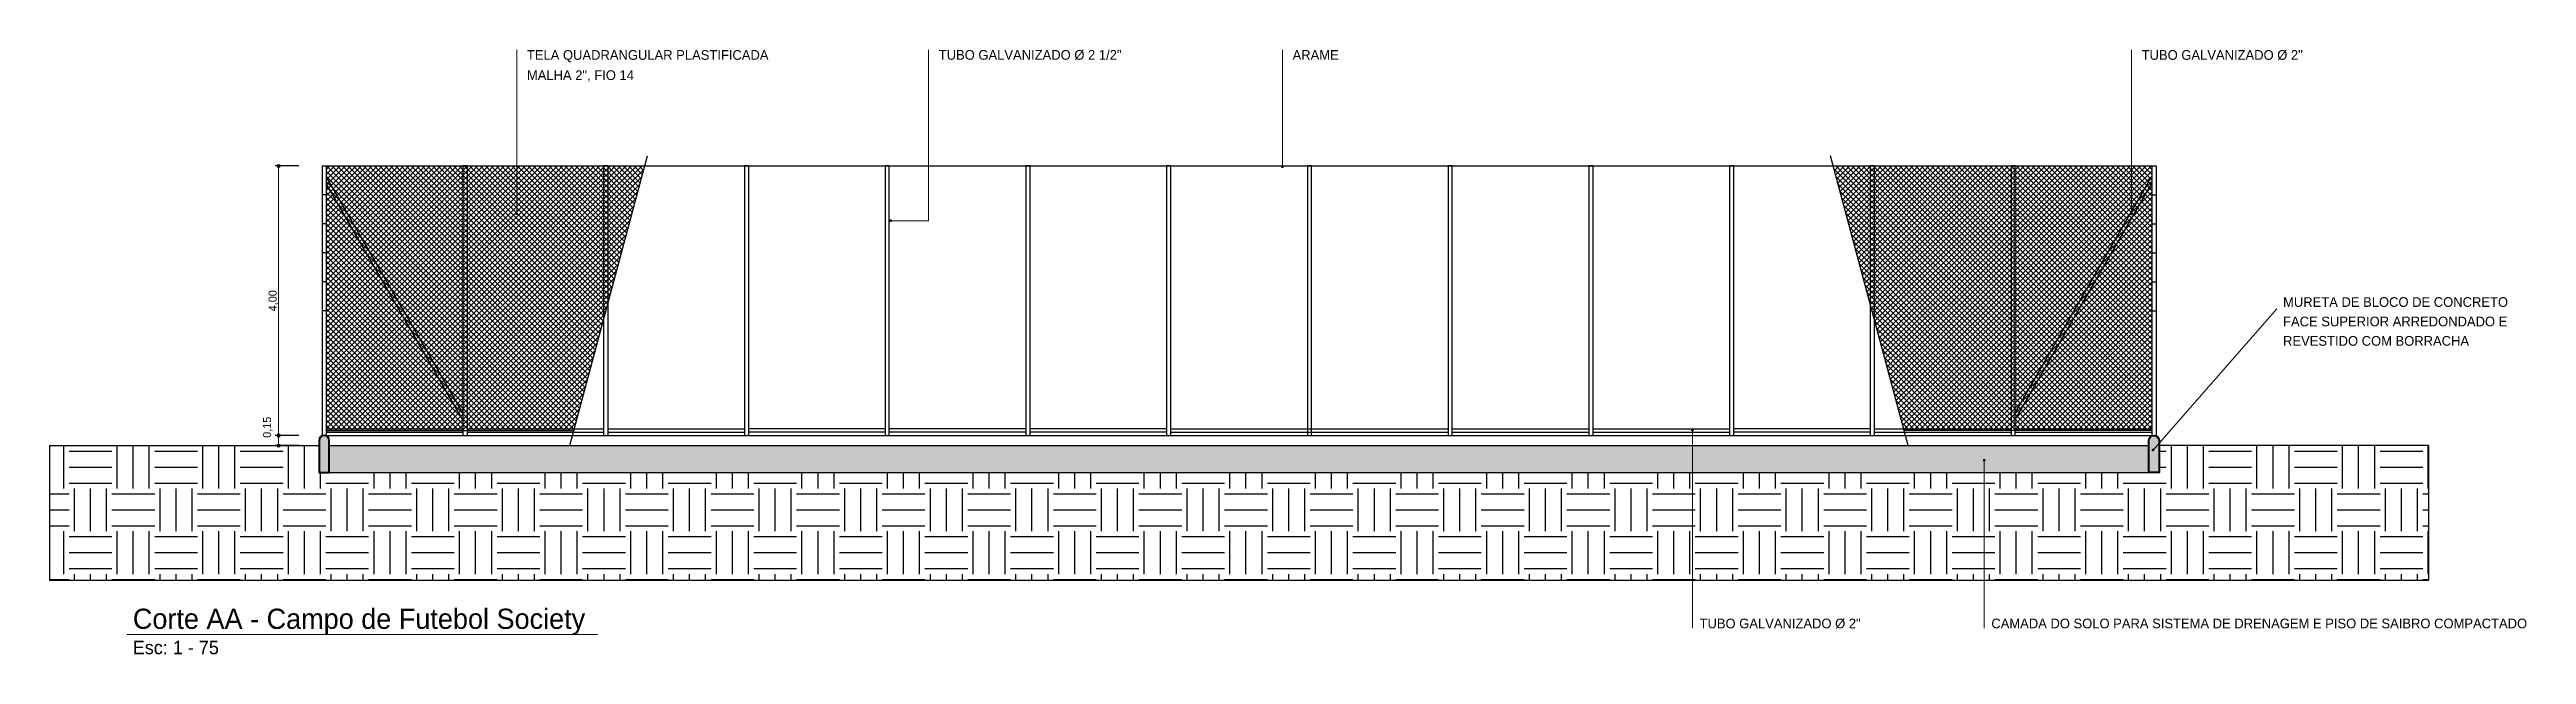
# Model space of a CAD drawing. Header units: millimetres. Extents: x 3006 to 6000, y 1661 to 3774.
# Drawn here: x 4163.41 to 4200.16, y 1969.13 to 1978.11 of the extents above; entities that cross this region are included whole.
import ezdxf

# ---------------------------------------------------------------- set-up
doc = ezdxf.new("R2010")
doc.units = ezdxf.units.MM
doc.header["$LTSCALE"] = 10
doc.linetypes.add('TPP2', pattern=[1.6, 1, -0.2, 0, -0.2, 0, -0.2])
for name, color, linetype in [('.20 hachura', 185, 'Continuous'), ('ARQ-HTC-CON', 251, 'Continuous'), ('ARQ-PIS', 11, 'Continuous'), ('ARQ-SMB', 9, 'Continuous'), ('ARQ-STR-CON-VIS', 153, 'Continuous'), ('Escrita', 34, 'Continuous')]:
    doc.layers.add(name, color=color, linetype=linetype)
for name, color, linetype, lineweight in [('.25', 70, 'Continuous', 25), ('.40', 20, 'Continuous', 40), ('COTAS', 230, 'Continuous', 15)]:
    doc.layers.add(name, color=color, linetype=linetype, lineweight=lineweight)
doc.layers.add('Verde', color=7, linetype='Continuous', true_color=0x136734)
doc.styles.add('Texto Wilian', font='himalaya.ttf')
doc.dimstyles.new('Cota 1-75 Exter WMJ', dxfattribs={"dimtxt": 0.12, "dimasz": 0.05, "dimexe": 0.05, "dimexo": 0.1, "dimgap": 0.002, "dimtad": 1, "dimzin": 1, "dimtxsty": 'Texto Wilian', "dimblk": 'BOXFILLED', "dimcen": 2.5, "dimclrd": 230, "dimclre": 230, "dimclrt": 104, "dimazin": 0, "dimtfac": 1, "dimtix": 1, "dimtmove": 0, "dimatfit": 3, "dimfxl": 0.3, "dimfxlon": 1, "dimlwd": 20, "dimarcsym": 1})

msp = doc.modelspace()

# ---------------------------------------------------------------- texts
at = {"layer": 'Escrita', "style": 'Texto Wilian'}
for s, p in [('TELA QUADRANGULAR PLASTIFICADA', (4170.489, 1977.958)), ('TUBO GALVANIZADO Ø 2 1/2"', (4176.6, 1977.959)), ('ARAME', (4181.85, 1977.958)), ('TUBO GALVANIZADO Ø 2"', (4194.449, 1977.958)), ('MALHA 2", FIO 14', (4170.489, 1977.658)), ('MURETA DE BLOCO DE CONCRETO', (4196.547, 1974.291)), ('FACE SUPERIOR ARREDONDADO E ', (4196.547, 1974.002)), ('REVESTIDO COM BORRACHA', (4196.547, 1973.714)), ('TUBO GALVANIZADO Ø 2"', (4187.889, 1969.52)), ('CAMADA DO SOLO PARA SISTEMA DE DRENAGEM E PISO DE SAIBRO COMPACTADO', (4192.218, 1969.52))]:
    msp.add_text(s, height=0.144, dxfattribs=at).set_placement(p)
at = {"layer": 'Escrita', "attachment_point": 1, "style": 'Texto Wilian'}
for s, insert, char_height, width in [('{\\C50;Corte AA - Campo de Futebol Society}', (4164.642, 1969.812), 0.3, 12.9723), ('{\\C50;Esc: 1 - 75}', (4164.64, 1969.335), 0.2, 3.14298)]:
    msp.add_mtext(s, dxfattribs=dict(at, insert=insert, char_height=char_height, width=width))

# ---------------------------------------------------------------- blocks, each defined once
blk = doc.blocks.new('_BoxFilled')
at = {"color": 0, "linetype": 'ByBlock', "lineweight": -2}
blk.add_line((-0.5, 0), (-1, 0), dxfattribs=at)
at = {"color": 0, "linetype": 'ByBlock'}
blk.add_solid([(-0.5, 0.5), (0.5, 0.5), (-0.5, -0.5), (0.5, -0.5)], dxfattribs=at)
blk = doc.blocks.new('*D974')
at = {"layer": 'COTAS', "color": 230, "lineweight": -2, "transparency": 16777216}
for p, q in [((4167.104, 1972.382), (4166.754, 1972.382)), ((4167.104, 1972.232), (4166.754, 1972.232))]:
    blk.add_line(p, q, dxfattribs=at)
at = {"layer": 'COTAS', "color": 230, "linetype": 'Continuous', "lineweight": 20, "transparency": 16777216}
blk.add_line((4166.804, 1972.282), (4166.804, 1972.332), dxfattribs=at)
at = {"layer": 'Defpoints', "color": 0, "transparency": 16777216}
for p in [(4166.804, 1972.382), (4167.406, 1972.232), (4167.481, 1972.382)]:
    blk.add_point(p, dxfattribs=at)
at = {"layer": 'COTAS', "color": 230, "lineweight": 20, "transparency": 16777216, "xscale": 0.05, "yscale": 0.05, "zscale": 0.05}
for p, rotation in [((4166.804, 1972.382), 90), ((4166.804, 1972.232), 270)]:
    blk.add_blockref('_BoxFilled', p, dxfattribs=dict(at, rotation=rotation))
at = {"layer": 'COTAS', "color": 104, "transparency": 16777216, "insert": (4166.644, 1972.504), "char_height": 0.12, "attachment_point": 5, "rotation": 90, "style": 'Texto Wilian'}
blk.add_mtext('0,15', dxfattribs=at)
blk = doc.blocks.new('*D975')
at = {"layer": 'COTAS', "color": 230, "lineweight": -2, "transparency": 16777216}
for p, q in [((4167.104, 1976.382), (4166.754, 1976.382)), ((4167.104, 1972.382), (4166.754, 1972.382))]:
    blk.add_line(p, q, dxfattribs=at)
at = {"layer": 'COTAS', "color": 230, "linetype": 'Continuous', "lineweight": 20, "transparency": 16777216}
blk.add_line((4166.804, 1972.432), (4166.804, 1976.332), dxfattribs=at)
at = {"layer": 'Defpoints', "color": 0, "transparency": 16777216}
for p in [(4166.804, 1976.382), (4167.449, 1976.382), (4167.481, 1972.382)]:
    blk.add_point(p, dxfattribs=at)
at = {"layer": 'COTAS', "color": 230, "lineweight": 20, "transparency": 16777216, "xscale": 0.05, "yscale": 0.05, "zscale": 0.05}
for p, rotation in [((4166.804, 1976.382), 90), ((4166.804, 1972.382), 270)]:
    blk.add_blockref('_BoxFilled', p, dxfattribs=dict(at, rotation=rotation))
at = {"layer": 'COTAS', "color": 104, "transparency": 16777216, "insert": (4166.727, 1974.382), "char_height": 0.12, "attachment_point": 5, "rotation": 90, "style": 'Texto Wilian'}
blk.add_mtext('4,00', dxfattribs=at)
blk = doc.blocks.new('_Dot')
at = {"color": 0, "linetype": 'ByBlock', "lineweight": -2}
blk.add_line((-0.5, 0), (-1, 0), dxfattribs=at)
at = {"color": 0, "linetype": 'ByBlock', "const_width": 0.5}
blk.add_lwpolyline([(-0.25, 0, 1), (0.25, 0, 1)], format="xyb", close=True, dxfattribs=at)

# ---------------------------------------------------------------- dimensions: what is measured, and where the dimension line sits
at = {"layer": 'COTAS'}
dim = msp.add_linear_dim(base=(4166.804, 1976.382), p1=(4167.481, 1972.382), p2=(4167.449, 1976.382), angle=90, dimstyle='Cota 1-75 Exter WMJ', override={"dimtmove": 1}, dxfattribs=at)
dim.commit()
dim.dimension.update_dxf_attribs({"geometry": '*D975', "text_midpoint": (4166.727, 1974.382)})
dim = msp.add_linear_dim(base=(4166.804, 1972.382), p1=(4167.406, 1972.232), p2=(4167.481, 1972.382), angle=90, dimstyle='Cota 1-75 Exter WMJ', override={"dimtmove": 1}, dxfattribs=at)
dim.commit()
dim.dimension.update_dxf_attribs({"geometry": '*D974', "text_midpoint": (4166.721, 1972.504), "dimtype": 160})

# ---------------------------------------------------------------- hatches: boundary and pattern name
at = {"layer": '.20 hachura'}
h = msp.add_hatch(dxfattribs=at)
h.set_pattern_fill('ANSI37', color=185, scale=0.0175, style=0)
h.set_pattern_definition([(45, (4148.40554, 1945.83154), (-0.03928862, 0.03928862), []), (135, (4148.40554, 1945.83154), (-0.03928862, -0.03928862), [])])
h.paths.add_polyline_path([(4172.237, 1976.382), (4167.512, 1976.382), (4167.512, 1972.457), (4171.185, 1972.457)])
h = msp.add_hatch(dxfattribs=at)
h.set_pattern_fill('ANSI37', color=185, scale=0.0175, style=0)
h.set_pattern_definition([(135, (4213.70554, 1945.83154), (0.03928862, 0.03928862), []), (45, (4213.70554, 1945.83154), (0.03928862, -0.03928862), [])])
h.paths.add_polyline_path([(4189.874, 1976.382), (4194.599, 1976.382), (4194.599, 1972.457), (4190.926, 1972.457)])
at = {"layer": '.20 hachura', "true_color": 0xc2a3a3}
h = msp.add_hatch(dxfattribs=at)
h.set_pattern_fill('EARTH', color=253, scale=0.1)
h.paths.add_polyline_path([(4198.706, 1972.232), (4194.706, 1972.232), (4194.706, 1971.832), (4194.556, 1971.832), (4167.556, 1971.832), (4167.406, 1971.832), (4167.406, 1972.232), (4163.406, 1972.232), (4163.406, 1970.232), (4198.706, 1970.232)])
at = {"layer": '.20 hachura'}
h = msp.add_hatch(dxfattribs=at)
h.set_pattern_fill('EARTH', color=185, scale=0.05, angle=45, style=0)
h.set_pattern_definition([(45, (4148.40554, 1945.33154), (3e-17, 0.4490128), [0.3175, -0.3175]), (45, (4148.32135, 1945.41573), (3e-17, 0.4490128), [0.3175, -0.3175]), (45, (4148.23716, 1945.49992), (3e-17, 0.4490128), [0.3175, -0.3175]), (135, (4148.23716, 1945.55605), (-0.4490128, 3e-17), [0.3175, -0.3175]), (135, (4148.32135, 1945.64024), (-0.4490128, 3e-17), [0.3175, -0.3175]), (135, (4148.40554, 1945.72443), (-0.4490128, 3e-17), [0.3175, -0.3175])])
h.paths.add_polyline_path([(4167.556, 1972.232), (4167.556, 1971.832), (4194.556, 1971.832), (4194.556, 1972.232)])
at = {"layer": 'ARQ-HTC-CON'}
for points in [[(4167.556, 1972.307, 1), (4167.406, 1972.307), (4167.406, 1971.832), (4167.556, 1971.832)], [(4194.706, 1972.307, 1), (4194.556, 1972.307), (4194.556, 1971.832), (4194.706, 1971.832)]]:
    msp.add_hatch(color=256, dxfattribs=at).paths.add_polyline_path(points)

# ---------------------------------------------------------------- linework, layer by layer
at = {"layer": '.20 hachura', "color": 253, "true_color": 0xc2a3a3}
for p, q in [((4163.406, 1972.232), (4167.406, 1972.232)), ((4163.406, 1972.232), (4163.406, 1970.232)), ((4198.706, 1972.232), (4194.706, 1972.232)), ((4198.706, 1972.232), (4198.706, 1970.232)), ((4198.706, 1970.232), (4163.406, 1970.232))]:
    msp.add_line(p, q, dxfattribs=at)
at = {"layer": '.20 hachura', "color": 185}
for p, q in [((4167.512, 1972.457), (4171.185, 1972.457)), ((4194.599, 1972.457), (4190.926, 1972.457))]:
    msp.add_line(p, q, dxfattribs=at)
at = {"layer": '.25', "color": 70, "lineweight": 25}
for p, q in [((4167.449, 1976.382), (4167.449, 1972.375)), ((4167.449, 1976.382), (4194.662, 1976.382)), ((4167.512, 1976.382), (4167.512, 1972.375)), ((4169.538, 1972.718), (4167.512, 1976.226)), ((4169.538, 1976.382), (4169.538, 1972.382)), ((4169.6, 1976.382), (4169.538, 1976.382)), ((4169.6, 1976.382), (4169.6, 1972.382)), ((4171.626, 1976.382), (4171.626, 1972.382)), ((4171.689, 1976.382), (4171.626, 1976.382)), ((4171.689, 1976.382), (4171.689, 1972.382)), ((4173.715, 1976.382), (4173.715, 1972.382)), ((4173.777, 1976.382), (4173.715, 1976.382)), ((4173.777, 1976.382), (4173.777, 1972.382)), ((4188.334, 1976.382), (4188.396, 1976.382)), ((4190.422, 1976.382), (4190.485, 1976.382)), ((4192.573, 1976.382), (4192.511, 1976.382)), ((4192.573, 1972.718), (4194.599, 1976.226)), ((4194.599, 1976.382), (4194.599, 1972.375)), ((4194.662, 1976.382), (4194.662, 1972.375)), ((4167.512, 1975.952), (4167.449, 1975.952)), ((4169.538, 1972.612), (4167.512, 1976.12)), ((4192.573, 1972.612), (4194.599, 1976.12)), ((4194.599, 1975.952), (4194.662, 1975.952)), ((4167.512, 1975.522), (4167.449, 1975.522)), ((4194.599, 1975.522), (4194.662, 1975.522)), ((4167.512, 1975.092), (4167.449, 1975.092)), ((4194.599, 1975.092), (4194.662, 1975.092)), ((4167.512, 1974.662), (4167.449, 1974.662)), ((4194.599, 1974.662), (4194.662, 1974.662)), ((4167.512, 1974.232), (4167.449, 1974.232)), ((4194.599, 1974.232), (4194.662, 1974.232)), ((4167.512, 1972.482), (4169.538, 1972.482)), ((4167.512, 1972.432), (4169.538, 1972.432)), ((4169.6, 1972.482), (4171.626, 1972.482)), ((4169.6, 1972.432), (4171.626, 1972.432)), ((4171.689, 1972.482), (4173.715, 1972.482)), ((4171.689, 1972.432), (4173.715, 1972.432)), ((4175.803, 1972.482), (4173.777, 1972.482)), ((4175.803, 1972.432), (4173.777, 1972.432)), ((4177.892, 1972.482), (4175.866, 1972.482)), ((4177.892, 1972.432), (4175.866, 1972.432)), ((4179.98, 1972.482), (4177.954, 1972.482)), ((4179.98, 1972.432), (4177.954, 1972.432)), ((4180.043, 1972.482), (4184.157, 1972.482)), ((4180.043, 1972.432), (4184.157, 1972.432)), ((4184.219, 1972.482), (4186.245, 1972.482)), ((4184.219, 1972.432), (4186.245, 1972.432)), ((4186.308, 1972.482), (4188.334, 1972.482)), ((4186.308, 1972.432), (4188.334, 1972.432)), ((4190.422, 1972.482), (4188.396, 1972.482)), ((4190.422, 1972.432), (4188.396, 1972.432)), ((4190.485, 1972.482), (4192.511, 1972.482)), ((4190.485, 1972.432), (4192.511, 1972.432)), ((4192.573, 1972.482), (4194.599, 1972.482)), ((4192.573, 1972.432), (4194.599, 1972.432))]:
    msp.add_line(p, q, dxfattribs=at)
for points in [[(4175.803, 1976.382), (4175.803, 1972.382), (4175.866, 1972.382), (4175.866, 1976.382)], [(4177.892, 1976.382), (4177.892, 1972.382), (4177.954, 1972.382), (4177.954, 1976.382)], [(4179.98, 1976.382), (4179.98, 1972.382), (4180.043, 1972.382), (4180.043, 1976.382)], [(4182.069, 1976.382), (4182.069, 1972.382), (4182.131, 1972.382), (4182.131, 1976.382)], [(4184.157, 1976.382), (4184.157, 1972.382), (4184.219, 1972.382), (4184.219, 1976.382)], [(4186.245, 1976.382), (4186.245, 1972.382), (4186.308, 1972.382), (4186.308, 1976.382)], [(4188.334, 1976.382), (4188.334, 1972.382), (4188.396, 1972.382), (4188.396, 1976.382)], [(4190.422, 1976.382), (4190.422, 1972.382), (4190.485, 1972.382), (4190.485, 1976.382)], [(4192.511, 1976.382), (4192.511, 1972.382), (4192.573, 1972.382), (4192.573, 1976.382)]]:
    msp.add_lwpolyline(points, close=True, dxfattribs=at)
at = {"layer": '.40', "color": 20, "lineweight": 40}
for points in [[(4167.556, 1971.832), (4167.556, 1972.307, 1), (4167.406, 1972.307), (4167.406, 1971.832)], [(4194.556, 1971.832), (4194.556, 1972.307, -1), (4194.706, 1972.307), (4194.706, 1971.832)]]:
    msp.add_lwpolyline(points, format="xyb", close=True, dxfattribs=at)
at = {"layer": 'ARQ-PIS'}
msp.add_line((4167.556, 1972.232), (4194.556, 1972.232), dxfattribs=at)
at = {"layer": 'ARQ-PIS', "color": 7}
msp.add_line((4167.556, 1971.832), (4194.556, 1971.832), dxfattribs=at)
at = {"layer": 'ARQ-SMB', "linetype": 'TPP2'}
for p, q in [((4171.125, 1972.232), (4172.277, 1976.532)), ((4190.986, 1972.232), (4189.834, 1976.532))]:
    msp.add_line(p, q, dxfattribs=at)
at = {"layer": 'ARQ-STR-CON-VIS'}
msp.add_line((4167.481, 1972.382), (4194.631, 1972.382), dxfattribs=at)
at = {"layer": 'COTAS', "color": 230}
for points in [[(4170.338, 1975.712), (4170.338, 1978.106)], [(4175.927, 1975.57), (4176.448, 1975.57), (4176.448, 1978.106)], [(4181.699, 1976.411), (4181.699, 1978.106)], [(4194.298, 1975.712), (4194.298, 1978.106)], [(4194.643, 1972.196), (4196.452, 1974.263)], [(4187.783, 1972.421), (4187.783, 1969.52)], [(4192.112, 1971.975), (4192.112, 1969.52)]]:
    msp.add_lwpolyline(points, dxfattribs=at)
at = {"layer": 'Verde', "color": 106, "lineweight": 9}
msp.add_line((4164.553, 1969.427), (4171.536, 1969.427), dxfattribs=at)

# ---------------------------------------------------------------- block references
at = {"layer": 'COTAS', "color": 230, "xscale": 0.04, "yscale": 0.04, "zscale": 0.04}
for p, rotation in [((4181.699, 1976.371), 270), ((4170.338, 1975.672), 270), ((4175.887, 1975.57), 180), ((4194.298, 1975.672), 270), ((4187.783, 1972.461), 90), ((4194.616, 1972.166), 228.8014713778581), ((4192.112, 1972.015), 90)]:
    msp.add_blockref('_Dot', p, dxfattribs=dict(at, rotation=rotation))

msp.set_redraw_order([(e.dxf.handle, doc.entitydb.next_handle()) for e in msp.query("TEXT MTEXT ATTDEF DIMENSION ARC_DIMENSION")])  # texts and dimensions are drawn at this point

doc.saveas('drawing.dxf')
